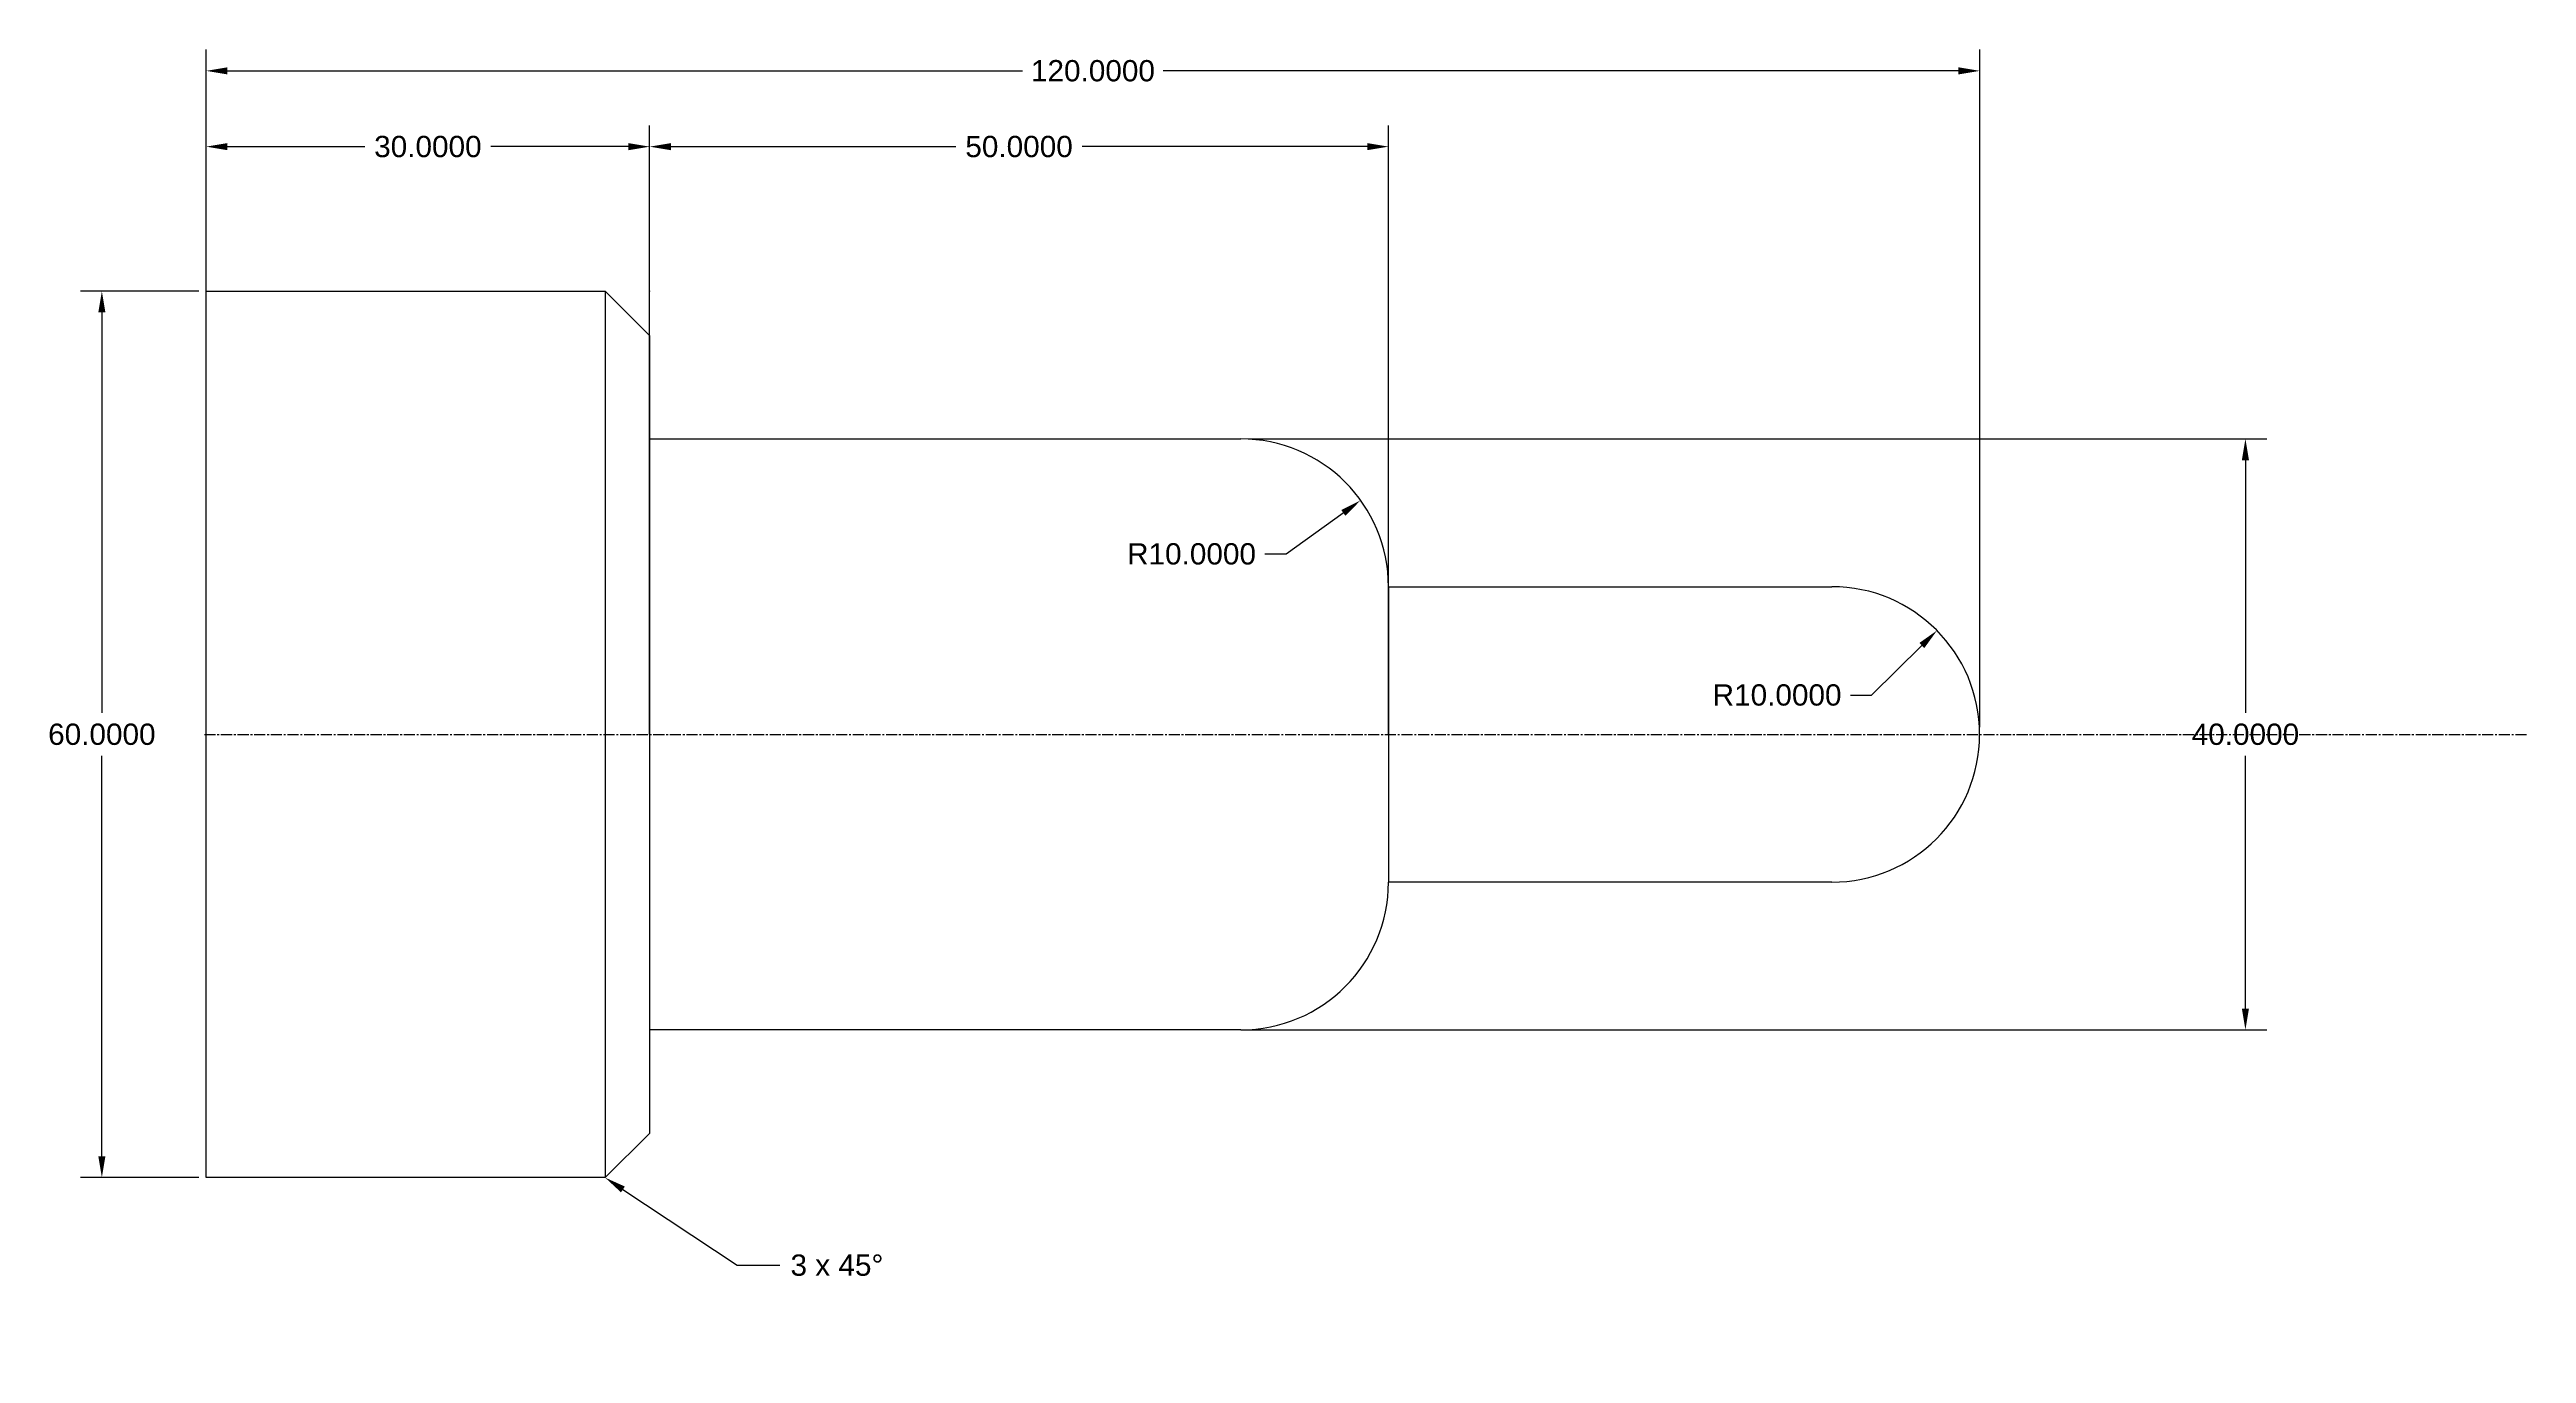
# Model space of a CAD drawing. Header units: inches. Extents: x 7 to 175, y -2 to 86.
import ezdxf
from ezdxf import colors
from ezdxf.entities.mleader import LeaderData, LeaderLine
from ezdxf.math import Vec2, Vec3

# ---------------------------------------------------------------- set-up
doc = ezdxf.new("R2010")
doc.units = ezdxf.units.IN
doc.header["$MEASUREMENT"] = 0
doc.linetypes.add('CENTER2', pattern=[1.125, 0.75, -0.125, 0.125, -0.125])
doc.styles.get("Standard").update_dxf_attribs({"font": 'Arial.ttf'})
doc.dimstyles.new('Annotative', dxfattribs={"dimscale": 0, "dimtxt": 0.18, "dimasz": 0.18, "dimexe": 0.18, "dimexo": 0.0625, "dimgap": 0.09, "dimtad": 0, "dimtih": 1, "dimtoh": 1, "dimdec": 4, "dimzin": 0, "dimdsep": 46, "dimtxsty": 'Standard', "dimcen": 0.09, "dimadec": 0, "dimazin": 0, "dimtfac": 1, "dimtdec": 4, "dimtofl": 0, "dimtmove": 0, "dimatfit": 3, "dimfxl": 1, "dimtolj": 1, "dimtzin": 0, "dimarcsym": 0})

# ---------------------------------------------------------------- blocks, each defined once
blk = doc.blocks.new('*U2')
at = {"color": 0, "linetype": 'CENTER2', "transparency": 16777216}
blk.add_line((-13.62, 0), (143.5, 0), dxfattribs=at)
blk = doc.blocks.new('*D3')
at = {"color": 0, "lineweight": -2, "transparency": 16777216}
for p, q in [((17.24, 70.01), (9.24, 70.01)), ((10.68, 68.57), (10.68, 41.46)), ((10.68, 11.45), (10.68, 38.55)), ((17.24, 10.01), (9.24, 10.01))]:
    blk.add_line(p, q, dxfattribs=at)
at = {"color": 0, "transparency": 16777216}
for points in [[(10.44, 68.57), (10.92, 68.57), (10.68, 70.01)], [(10.44, 11.45), (10.92, 11.45), (10.68, 10.01)]]:
    blk.add_solid(points, dxfattribs=at)
at = {"layer": 'Defpoints', "color": 0, "transparency": 16777216}
for p in [(17.74, 70.01), (10.68, 10.01), (17.74, 10.01)]:
    blk.add_point(p, dxfattribs=at)
at = {"color": 0, "transparency": 16777216, "insert": (10.68, 40.01), "char_height": 1.44, "attachment_point": 5}
blk.add_mtext('\\A1;60.0000', dxfattribs=at)
blk = doc.blocks.new('*D4')
at = {"color": 0, "lineweight": -2, "transparency": 16777216}
for p, q in [((17.74, 40.51), (17.74, 86.36)), ((137.74, 40.51), (137.74, 86.36)), ((19.18, 84.92), (72.98, 84.92)), ((136.3, 84.92), (82.49, 84.92))]:
    blk.add_line(p, q, dxfattribs=at)
at = {"color": 0, "transparency": 16777216}
for points in [[(19.18, 85.16), (19.18, 84.68), (17.74, 84.92)], [(136.3, 85.16), (136.3, 84.68), (137.74, 84.92)]]:
    blk.add_solid(points, dxfattribs=at)
at = {"layer": 'Defpoints', "color": 0, "transparency": 16777216}
for p in [(137.74, 84.92), (17.74, 40.01), (137.74, 40.01)]:
    blk.add_point(p, dxfattribs=at)
at = {"color": 0, "transparency": 16777216, "insert": (77.74, 84.92), "char_height": 1.44, "attachment_point": 5}
blk.add_mtext('\\A1;120.0000', dxfattribs=at)
blk = doc.blocks.new('*D5')
at = {"color": 0, "lineweight": -2, "transparency": 16777216}
for p, q in [((17.74, 70.51), (17.74, 81.23)), ((47.74, 67.51), (47.74, 81.23)), ((19.18, 79.79), (28.47, 79.79)), ((46.3, 79.79), (37, 79.79))]:
    blk.add_line(p, q, dxfattribs=at)
at = {"color": 0, "transparency": 16777216}
for points in [[(19.18, 80.03), (19.18, 79.55), (17.74, 79.79)], [(46.3, 80.03), (46.3, 79.55), (47.74, 79.79)]]:
    blk.add_solid(points, dxfattribs=at)
at = {"layer": 'Defpoints', "color": 0, "transparency": 16777216}
for p in [(47.74, 79.79), (17.74, 70.01), (47.74, 67.01)]:
    blk.add_point(p, dxfattribs=at)
at = {"color": 0, "transparency": 16777216, "insert": (32.74, 79.79), "char_height": 1.44, "attachment_point": 5}
blk.add_mtext('\\A1;30.0000', dxfattribs=at)
blk = doc.blocks.new('*D6')
at = {"color": 0, "lineweight": -2, "transparency": 16777216}
for p, q in [((47.74, 40.51), (47.74, 81.23)), ((97.74, 40.51), (97.74, 81.23)), ((49.18, 79.79), (68.47, 79.79)), ((96.3, 79.79), (77, 79.79))]:
    blk.add_line(p, q, dxfattribs=at)
at = {"color": 0, "transparency": 16777216}
for points in [[(49.18, 80.03), (49.18, 79.55), (47.74, 79.79)], [(96.3, 80.03), (96.3, 79.55), (97.74, 79.79)]]:
    blk.add_solid(points, dxfattribs=at)
at = {"layer": 'Defpoints', "color": 0, "transparency": 16777216}
for p in [(97.74, 79.79), (47.74, 40.01), (97.74, 40.01)]:
    blk.add_point(p, dxfattribs=at)
at = {"color": 0, "transparency": 16777216, "insert": (72.74, 79.79), "char_height": 1.44, "attachment_point": 5}
blk.add_mtext('\\A1;50.0000', dxfattribs=at)
blk = doc.blocks.new('*D7')
at = {"color": 0, "lineweight": -2, "transparency": 16777216}
for p, q in [((88.24, 60.01), (157.16, 60.01)), ((155.72, 58.57), (155.72, 41.46)), ((155.72, 21.45), (155.72, 38.55)), ((88.24, 20.01), (157.16, 20.01))]:
    blk.add_line(p, q, dxfattribs=at)
at = {"color": 0, "transparency": 16777216}
for points in [[(155.48, 58.57), (155.96, 58.57), (155.72, 60.01)], [(155.48, 21.45), (155.96, 21.45), (155.72, 20.01)]]:
    blk.add_solid(points, dxfattribs=at)
at = {"layer": 'Defpoints', "color": 0, "transparency": 16777216}
for p in [(87.74, 60.01), (87.74, 20.01), (155.72, 20.01)]:
    blk.add_point(p, dxfattribs=at)
at = {"color": 0, "transparency": 16777216, "insert": (155.72, 40.01), "char_height": 1.44, "attachment_point": 5}
blk.add_mtext('\\A1;40.0000', dxfattribs=at)
blk = doc.blocks.new('*D8')
at = {"color": 0, "lineweight": -2, "transparency": 16777216}
for p, q in [((90.81, 52.22), (94.68, 55.01)), ((89.37, 52.22), (90.81, 52.22))]:
    blk.add_line(p, q, dxfattribs=at)
at = {"color": 0, "transparency": 16777216}
blk.add_solid([(94.54, 55.2), (94.82, 54.81), (95.85, 55.85)], dxfattribs=at)
at = {"layer": 'Defpoints', "color": 0, "transparency": 16777216}
for p in [(95.85, 55.85), (87.74, 50.01)]:
    blk.add_point(p, dxfattribs=at)
at = {"color": 0, "transparency": 16777216, "insert": (84.41, 52.22), "char_height": 1.44, "attachment_point": 5}
blk.add_mtext('\\A1;R10.0000', dxfattribs=at)
blk = doc.blocks.new('*D9')
at = {"color": 0, "lineweight": -2, "transparency": 16777216}
for p, q in [((130.43, 42.67), (133.82, 46.03)), ((128.99, 42.67), (130.43, 42.67))]:
    blk.add_line(p, q, dxfattribs=at)
at = {"color": 0, "transparency": 16777216}
blk.add_solid([(133.66, 46.2), (133.99, 45.85), (134.85, 47.04)], dxfattribs=at)
at = {"layer": 'Defpoints', "color": 0, "transparency": 16777216}
for p in [(134.85, 47.04), (127.74, 40.01)]:
    blk.add_point(p, dxfattribs=at)
at = {"color": 0, "transparency": 16777216, "insert": (124.03, 42.67), "char_height": 1.44, "attachment_point": 5}
blk.add_mtext('\\A1;R10.0000', dxfattribs=at)

msp = doc.modelspace()

# ---------------------------------------------------------------- linework, layer by layer
for p, q in [((17.73573, 10.00818), (17.73573, 70.00818)), ((17.73573, 70.00818), (44.73573, 70.00818)), ((44.73573, 70.00818), (47.73573, 67.00818)), ((44.73573, 70.00818), (44.73573, 10.00818)), ((47.73573, 67.00818), (47.73573, 13.00818)), ((47.73573, 40.00818), (47.73573, 60.00818)), ((47.73573, 60.00818), (87.73573, 60.00818)), ((97.73573, 50.00818), (97.73573, 30.00818)), ((97.73573, 40.00818), (97.73573, 50.00818)), ((97.73573, 50.00818), (127.73573, 50.00818)), ((137.73573, 40.00818), (137.73573, 40.00818)), ((127.73573, 30.00818), (97.73573, 30.00818)), ((87.73573, 20.00818), (47.73573, 20.00818)), ((44.73573, 10.00818), (47.73573, 13.00818)), ((44.73573, 10.00818), (17.73573, 10.00818))]:
    msp.add_line(p, q)
for centre, start, end in [((87.73573, 50.00818), 0, 90), ((127.73573, 40.00818), 0, 90), ((127.73573, 40.00818), 270, 0), ((87.73573, 30.00818), 270, 0)]:
    msp.add_arc(centre, 10, start, end)
msp.add_point((47.73573, 70.00818))

# ---------------------------------------------------------------- block references
at = {"linetype": 'CENTER2'}
msp.add_blockref('*U2', (31.23573, 40.00818), dxfattribs=at)

# ---------------------------------------------------------------- dimensions: what is measured, and where the dimension line sits
for base, p1, p2, picture, middle in [((137.73573, 84.92439), (17.73573, 40.00818), (137.73573, 40.00818), '*D4', (77.73573, 84.92439)), ((97.73573, 79.78679), (47.73573, 40.00818), (97.73573, 40.00818), '*D6', (72.73573, 79.78679))]:
    dim = msp.add_linear_dim(base=base, p1=p1, p2=p2, dimstyle='Annotative')
    dim.commit()
    dim.dimension.update_dxf_attribs({"geometry": picture, "text_midpoint": middle})
for base, p1, p2, angle, picture, middle in [((47.73573, 79.78679), (17.73573, 70.00818), (47.73573, 67.00818), 180, '*D5', (32.73573, 79.78679)), ((10.68357, 10.00818), (17.73573, 70.00818), (17.73573, 10.00818), 90, '*D3', (10.68357, 40.00818)), ((155.72441, 20.00818), (87.73573, 60.00818), (87.73573, 20.00818), 90, '*D7', (155.72441, 40.00818))]:
    dim = msp.add_linear_dim(base=base, p1=p1, p2=p2, angle=angle, dimstyle='Annotative')
    dim.commit()
    dim.dimension.update_dxf_attribs({"geometry": picture, "text_midpoint": middle})
for center, mpoint, picture, middle in [((87.73573, 50.00818), (95.85261, 55.84908), '*D8', (84.41313, 52.21911)), ((127.73573, 40.00818), (134.8482, 47.0376), '*D9', (124.03443, 42.67046))]:
    dim = msp.add_radius_dim(center=center, mpoint=mpoint, dimstyle='Annotative')
    dim.commit()
    dim.dimension.update_dxf_attribs({"geometry": picture, "text_midpoint": middle, "dimtype": 164})

# ---------------------------------------------------------------- leaders
ml = msp.add_multileader_mtext('Standard')
ml.set_content('3 x 45°', color=256)
ml.set_leader_properties()
ml.build(insert=Vec2(0, 0))
ml.multileader.update_dxf_attribs({"dogleg_length": 0.36, "arrow_head_size": 1.44, "scale": 8})
ctx = ml.context
ctx.base_point, ctx.scale, ctx.char_height, ctx.arrow_head_size, ctx.landing_gap_size, ctx.plane_origin = Vec3(56.55488, 4.07496), 8, 1.44, 1.44, 0.72, Vec3(44.73573, 10.00818)
notes = []
notes.append((ctx, [(0, (1, 1, 0), (53.67488, 4.07496), (1, 0), 2.88, [(0, [(44.73573, 10.00818)], 0, [])])]))
ctx.mtext.insert, ctx.mtext.flow_direction = Vec3(57.27488, 4.80773), 5
for ctx, leaders in notes:
    for number, flags, end, landing, length, lines in leaders:
        leader = LeaderData()
        leader.index, (leader.has_last_leader_line, leader.has_dogleg_vector, leader.attachment_direction) = number, flags
        leader.last_leader_point, leader.dogleg_vector, leader.dogleg_length = Vec3(end), Vec3(landing), length
        for number, points, colour, breaks in lines:
            line = LeaderLine()
            line.index, line.vertices, line.color, line.breaks = number, Vec3.list(points), colors.encode_raw_color(colour), breaks
            leader.lines.append(line)
        ctx.leaders.append(leader)

doc.saveas('drawing.dxf')
